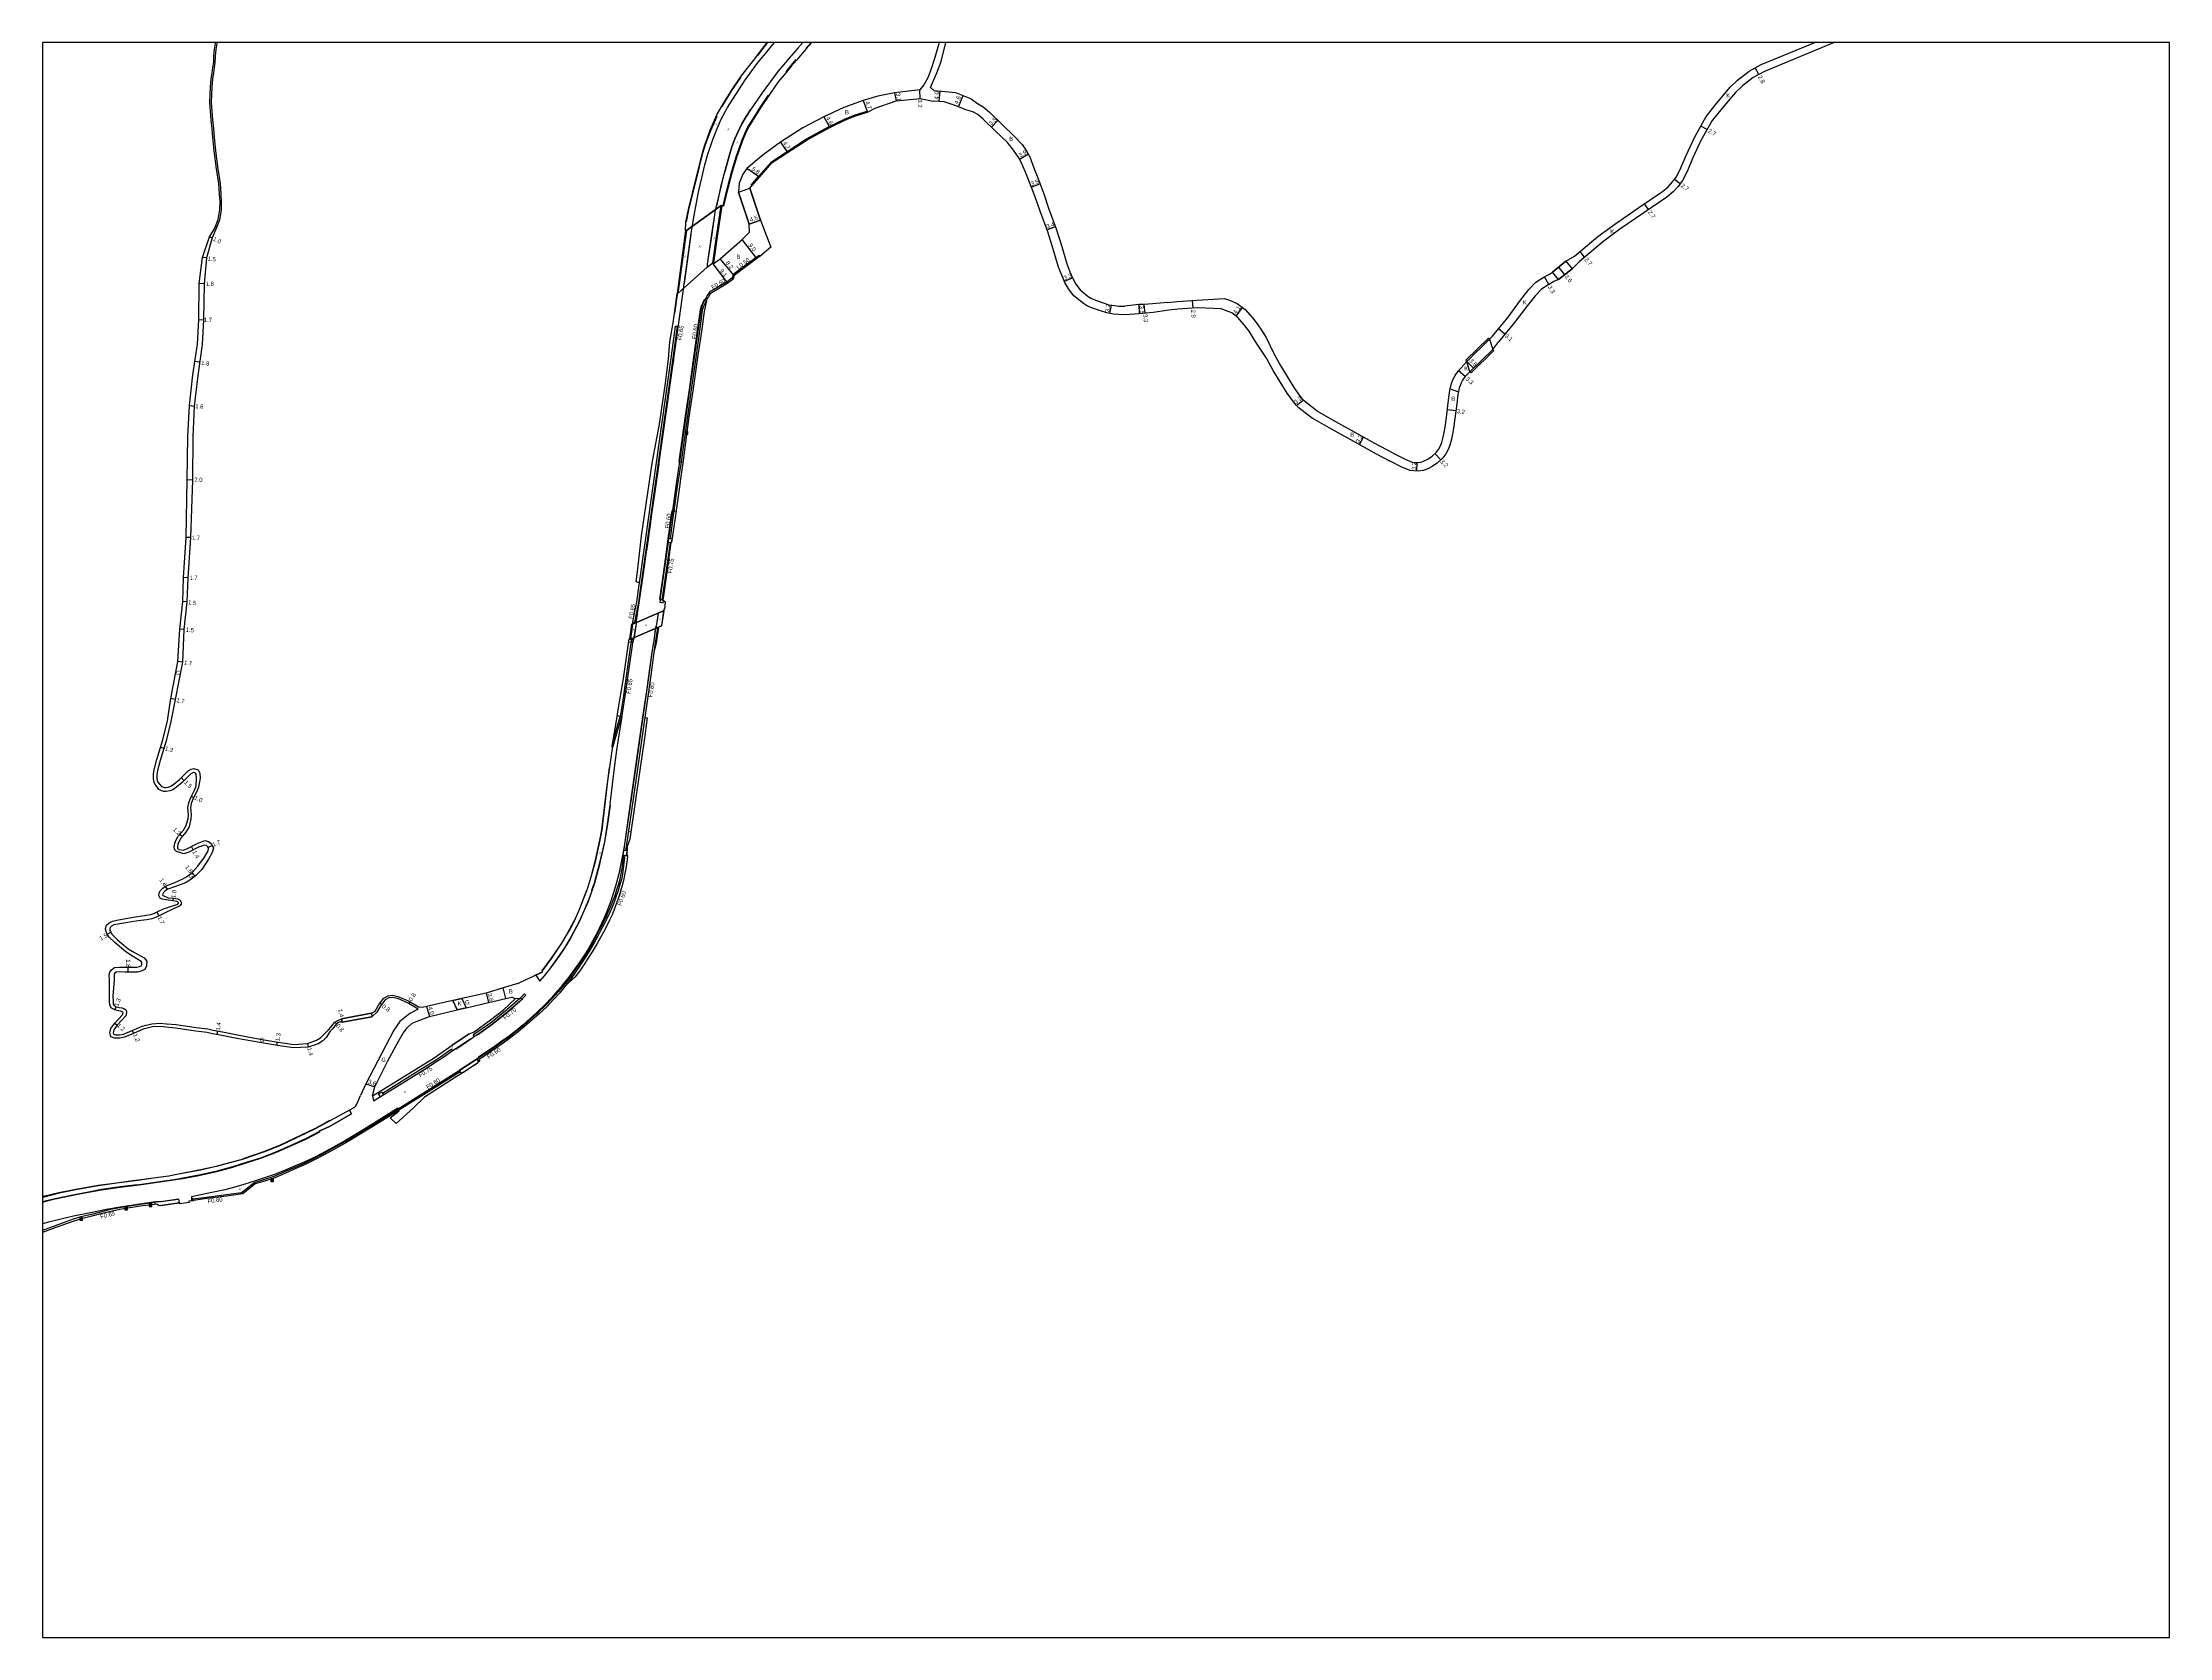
# Model space of a CAD drawing. Header units: metres. Extents: x 0 to 4000, y -99000 to -96000.
# Drawn here: x 1600 to 2400, y -96600 to -96000 of the extents above; entities that cross this region are included whole.
import ezdxf

# ---------------------------------------------------------------- set-up
doc = ezdxf.new("R2010")
doc.units = ezdxf.units.M
doc.header["$LTSCALE"] = 2.5
for name, color, linetype in [('その他', 7, 'Continuous'), ('側溝・桝', 7, 'Continuous'), ('図郭', 7, 'Continuous'), ('幅員', 7, 'Continuous'), ('歩道・分離帯・安全施設', 7, 'Continuous'), ('舗装', 7, 'Continuous'), ('道路', 7, 'Continuous')]:
    doc.layers.add(name, color=color, linetype=linetype)
doc.styles.get("Standard").update_dxf_attribs({"font": ''})
doc.styles.add('YOKO_DECO', font='')
doc.styles.get('Standard').set_extended_font_data('@MS PGothic')
doc.styles.get('YOKO_DECO').set_extended_font_data('MS PGothic')

# ---------------------------------------------------------------- blocks, each defined once
blk = doc.blocks.new('910910')
blk.add_lwpolyline([(1, -1), (1, 1), (-1, 1), (-1, -1)], close=True)
for points in [[(-0.8, 0.8), (0.8, -0.8)], [(-0.8, -0.8), (0.8, 0.8)]]:
    blk.add_lwpolyline(points)

msp = doc.modelspace()

# ---------------------------------------------------------------- linework, layer by layer
at = {"layer": '側溝・桝'}
for points in [[(1870.09, -96080.33), (1869.5, -96080.17), (1868.36, -96080.81), (1859.66, -96087.33), (1859.38, -96088.56)], [(1850.82, -96093.97), (1850.01, -96095.21), (1849.45, -96096.11), (1848.95, -96097.08), (1848.41, -96098.27), (1847.97, -96099.36), (1847.58, -96100.64), (1846.5, -96108.53), (1845.1, -96118.35), (1843.37, -96130.58), (1841.96, -96140.5), (1839.57, -96157.64), (1838.17, -96166.93), (1836.9, -96176.22), (1836.54, -96178.59), (1835.44, -96186.6)], [(1859.75, -96089.04), (1859.38, -96088.56), (1857.47, -96090.03), (1850.82, -96093.97)], [(1849.69, -96097.05), (1849.47, -96097.37), (1848.96, -96098.51), (1848.53, -96099.56), (1848.16, -96100.76), (1847.09, -96108.61), (1845.69, -96118.44), (1843.96, -96130.66), (1842.55, -96140.59), (1840.16, -96157.72), (1838.76, -96167.01), (1837.49, -96176.31), (1837.13, -96178.68), (1836.03, -96186.68)], [(1824.48, -96203.23), (1828.36, -96175.81), (1836.54, -96117.8), (1838.08, -96106.67), (1838.72, -96106.76), (1837.19, -96117.91), (1829.01, -96175.9), (1824.9, -96204.96), (1824.11, -96210.63), (1823.38, -96214.13), (1822.61, -96218.16), (1821.98, -96218.08)], [(1832.29, -96209.7), (1835.45, -96187.93)], [(1833.06, -96209.82), (1836.19, -96188.03)], [(1818.72, -96303.91), (1818.95, -96302.46), (1821.81, -96282.76), (1824.68, -96262.56), (1825.93, -96253.81), (1828.06, -96238.91), (1829.28, -96229.42), (1829.89, -96225.68), (1830.71, -96220.27), (1831.3, -96220.36), (1830.48, -96225.77), (1829.87, -96229.51)], [(1814.33, -96265.52), (1817.04, -96256.44), (1818, -96253.11), (1819.04, -96246.63), (1821.86, -96226.78), (1822.01, -96225.61), (1822.11, -96224.65), (1821.45, -96224.59), (1821.35, -96225.53), (1821.21, -96226.69), (1818.38, -96246.53), (1817.35, -96252.97), (1816.41, -96256.26), (1814.49, -96263)], [(1826.52, -96253.88), (1825.27, -96262.64), (1822.4, -96282.84), (1819.54, -96302.56), (1819.31, -96304.01)], [(1818.46, -96305.61), (1817.97, -96309.66), (1817.49, -96312.74), (1817.13, -96314.69), (1816.59, -96316.63), (1815.93, -96318.76), (1815.21, -96320.95), (1814.41, -96323.17), (1813.67, -96325), (1812.8, -96327.02), (1811.72, -96329.37), (1810.56, -96331.69), (1809.52, -96333.64), (1808.37, -96335.9), (1807.12, -96338.15), (1805.38, -96341.17), (1803.79, -96343.74), (1802.25, -96346.03), (1800.71, -96348.26), (1799.2, -96350.53), (1797.94, -96352.32), (1796.41, -96354.11), (1794.08, -96357.04), (1791.66, -96359.68), (1789.17, -96362.3), (1786.39, -96364.95), (1783.62, -96367.33), (1780.88, -96369.73), (1778.54, -96371.69), (1775.23, -96374.25), (1772.89, -96375.92), (1770.55, -96377.63), (1763.31, -96382.49), (1764.05, -96383.56)], [(1819.05, -96305.7), (1818.56, -96309.74), (1818.08, -96312.84), (1817.71, -96314.82), (1817.16, -96316.8), (1816.5, -96318.94), (1815.77, -96321.15), (1814.97, -96323.38), (1814.22, -96325.23), (1813.34, -96327.26), (1812.25, -96329.63), (1811.09, -96331.96), (1810.05, -96333.91), (1808.89, -96336.18), (1807.64, -96338.44), (1805.89, -96341.48), (1804.28, -96344.06), (1802.74, -96346.36), (1801.2, -96348.6), (1799.68, -96350.88), (1799.34, -96351.37), (1799.37, -96351.38), (1798.44, -96352.7), (1796.87, -96354.55)], [(1727.83, -96395.24), (1732.91, -96392.09), (1742.72, -96385.94), (1748.19, -96382.53), (1750.59, -96380.92), (1753.68, -96378.7), (1754.1, -96379.29)], [(1656.69, -96435), (1661.68, -96434.3), (1669.1, -96433.38), (1674.85, -96432.64), (1678.82, -96429.52), (1679.68, -96428.85), (1683.28, -96427.75), (1687.12, -96426.47), (1691.11, -96424.73), (1695.04, -96423.09), (1698.54, -96421.51), (1702.01, -96419.77), (1705.41, -96418.02), (1709.25, -96415.93), (1714.03, -96413.24), (1719.1, -96410.21), (1723.98, -96407.27), (1730.42, -96403.23), (1733.75, -96401.13), (1742.94, -96395.33), (1756.75, -96386.7), (1757.04, -96387.18), (1743.25, -96395.84), (1734.07, -96401.63)], [(1642.41, -96437.04), (1642.32, -96436.38), (1636.68, -96437.15), (1628.91, -96438.37), (1625.08, -96439.18), (1621.77, -96439.95), (1618.37, -96440.84), (1614.42, -96441.82), (1611.53, -96442.69), (1604.71, -96445.17), (1600, -96446.9)]]:
    msp.add_lwpolyline(points, dxfattribs=at)
for points in [[(1836.78, -96186.79), (1835.44, -96186.6), (1835.26, -96187.9), (1836.58, -96188.09)], [(1832.29, -96209.7), (1832.16, -96210.57), (1833.38, -96210.76), (1833.51, -96209.89)], [(1819.9, -96304.1), (1818.57, -96303.89), (1818.31, -96305.58), (1819.64, -96305.79)], [(1769.41, -96369.01), (1775.22, -96364.31), (1779.86, -96360.27), (1781.74, -96358.34), (1781.25, -96357.86), (1779.38, -96359.77), (1774.78, -96363.78), (1768.98, -96368.47), (1763.77, -96372.21), (1761.92, -96373.29), (1762.27, -96373.88), (1764.14, -96372.78)], [(1728.22, -96395.86), (1727.08, -96396.56), (1726.42, -96395.5), (1727.57, -96394.82)], [(1656.78, -96435.63), (1656.68, -96434.94), (1655.97, -96435.04), (1656.07, -96435.73)]]:
    msp.add_lwpolyline(points, close=True, dxfattribs=at)
at = {"layer": '図郭'}
msp.add_lwpolyline([(1600, -96600), (2400, -96600), (2400, -96000), (1600, -96000)], close=True, dxfattribs=at)
at = {"layer": '幅員'}
for points in [[(2245.54, -96012.01), (2244.19, -96009.56)], [(1908.71, -96021.8), (1910.28, -96026.23)], [(1920.49, -96018.92), (1921.04, -96021.97)], [(1930.04, -96021.01), (1930.03, -96017.81)], [(1937.28, -96022.2), (1937.61, -96018.21)], [(1944.52, -96024.21), (1946.23, -96019.94)], [(1893.93, -96027.92), (1896.11, -96031.97)], [(1956.91, -96031.81), (1959.36, -96029.31)], [(2226.1, -96032.75), (2223.75, -96031.43)], [(1877.54, -96037.53), (1880.26, -96041.35)], [(1869.65, -96050.71), (1864.88, -96047.4)], [(1967.41, -96043.86), (1970.79, -96041.91)], [(1971.9, -96054.41), (1975.16, -96053.14)], [(2215.99, -96053.11), (2213.82, -96051.5)], [(2204.04, -96062.87), (2202.53, -96060.63)], [(1865.79, -96068.3), (1870.07, -96066.85)], [(1977.78, -96070.4), (1980.97, -96069.21)], [(1663.76, -96073.48), (1662.86, -96073.04)], [(1868.63, -96081.23), (1863.16, -96074.08)], [(2180.02, -96080.71), (2178.29, -96078.64)], [(1661.62, -96081.03), (1660.13, -96080.81)], [(1857.81, -96090.53), (1852.27, -96083.31)], [(1860.11, -96087.62), (1854.82, -96081.35)], [(2170.22, -96084.53), (2172.49, -96087.33)], [(1660.76, -96090.74), (1658.95, -96090.69)], [(1984.36, -96089.83), (1987.39, -96088.54)], [(2166.62, -96091.01), (2164.95, -96088.17)], [(2001.5, -96101.93), (2002.02, -96098.77)], [(2012.29, -96098.58), (2012.52, -96102.08)], [(2014.73, -96101.86), (2014.4, -96098.57)], [(2032.73, -96099.95), (2032.53, -96097.06)], [(2048.96, -96102.95), (2051.36, -96099.62)], [(1658.78, -96104.22), (1660.48, -96104.28)], [(2149.97, -96109.72), (2147.59, -96107.74)], [(1659.08, -96120.22), (1657.3, -96119.97)], [(2135.72, -96119.96), (2138.23, -96122.54)], [(2135.09, -96125.69), (2132.62, -96123.5)], [(2071.66, -96136.55), (2074.1, -96134.48)], [(1655.28, -96136.59), (1657.07, -96136.74)], [(2131.56, -96138.55), (2128.39, -96138.14)], [(2116.97, -96161.18), (2117.08, -96157.98)], [(2125.9, -96156.94), (2123.72, -96154.6)], [(1656.39, -96164.6), (1654.39, -96164.55)], [(1655.67, -96186.2), (1653.97, -96186.16)], [(1654.67, -96201.32), (1652.97, -96201.29)], [(1654.3, -96210.44), (1652.81, -96210.24)], [(1653.18, -96220.87), (1651.69, -96220.72)], [(1652.61, -96233.09), (1650.92, -96232.85)], [(1649.89, -96247.19), (1648.24, -96246.78)], [(1644.39, -96265.11), (1645.64, -96265.48)], [(1653.19, -96277.63), (1652.15, -96276.55)], [(1655.96, -96283.62), (1656.88, -96284.03)], [(1651.69, -96297.85), (1652.6, -96298.63)], [(1656.71, -96303.65), (1656.05, -96302.42)], [(1662.29, -96302.74), (1663.87, -96302.1)], [(1646.15, -96317.48), (1646.94, -96318.64)], [(1656.2, -96312.2), (1657.35, -96313.58)], [(1642.94, -96327.07), (1643.68, -96328.6)], [(1649.17, -96322.89), (1649.32, -96321.9)], [(1624.36, -96335.48), (1625.66, -96334.72)], [(1632.07, -96347.88), (1632.08, -96349.68)], [(1766.86, -96357.57), (1767.72, -96361.07)], [(1627.15, -96363.92), (1627.64, -96362.7)], [(1712.46, -96367.26), (1712.71, -96368.58)], [(1727.51, -96361.92), (1726.88, -96361.44)], [(1737.87, -96361.58), (1738.27, -96360.89)], [(1744.37, -96362.64), (1745.57, -96366.46)], [(1627.19, -96368.86), (1628.11, -96369.63)], [(1633.74, -96371.68), (1634.21, -96372.78)], [(1665.7, -96373.22), (1665.92, -96371.84)], [(1688.12, -96377.26), (1688.32, -96375.98)], [(1709.99, -96368.58), (1710.52, -96369.19)], [(1699.6, -96376.6), (1699.92, -96377.97)], [(1721.62, -96391.76), (1725.04, -96392.89)]]:
    msp.add_lwpolyline(points, dxfattribs=at)
at = {"layer": '幅員', "flags": 128}
msp.add_lwpolyline([(2095.31, -96151.25), (2096.86, -96148.46)], dxfattribs=at)
at = {"layer": '歩道・分離帯・安全施設'}
for points in [[(1820.43, -96225.47), (1822.09, -96225.72), (1822.65, -96223.69), (1823.36, -96218.62), (1823.34, -96218.11), (1824.4, -96210.73), (1825.59, -96203.13), (1835.33, -96134.16), (1840.22, -96099.19), (1841.36, -96090.94), (1844.14, -96071), (1845.1, -96065.03), (1845.94, -96060.35), (1846.85, -96055.67), (1847.94, -96050.92), (1849.15, -96046.04), (1850.3, -96042.03), (1852.15, -96036.47), (1853.75, -96032.38), (1855.28, -96028.79), (1857.64, -96024.41), (1864.16, -96014.3), (1868.79, -96007.94), (1872.53, -96003.32), (1875.32, -96000)], [(1820.43, -96225.47), (1822.09, -96225.72), (1822.65, -96223.69), (1823.36, -96218.62), (1823.34, -96218.11), (1824.4, -96210.73), (1825.59, -96203.13), (1835.33, -96134.16), (1840.22, -96099.19), (1841.36, -96090.94), (1844.14, -96071), (1845.1, -96065.03), (1845.94, -96060.35), (1846.85, -96055.67), (1847.94, -96050.92), (1849.15, -96046.04), (1850.3, -96042.03), (1852.15, -96036.47), (1853.75, -96032.38), (1855.28, -96028.79), (1857.64, -96024.41), (1864.16, -96014.3), (1868.79, -96007.94), (1872.53, -96003.32), (1875.32, -96000)], [(1885.97, -96000), (1884.12, -96002.07), (1880.84, -96005.87), (1878.64, -96008.35), (1876.58, -96010.96), (1870.69, -96018.89), (1866.34, -96025.27), (1864.68, -96027.85), (1863.04, -96030.6), (1861.6, -96033.42), (1860.36, -96036.23), (1859.3, -96039.25), (1858.37, -96042.25), (1856.72, -96048.09), (1855.94, -96051.01), (1855.26, -96053.8), (1854.55, -96056.87), (1853.57, -96061.1), (1852.93, -96063.52), (1852.76, -96064.81), (1851.7, -96072.1), (1849.98, -96083.4), (1849.94, -96084.47), (1852.07, -96082.83)], [(1885.97, -96000), (1884.12, -96002.07), (1880.84, -96005.87), (1878.64, -96008.35), (1876.58, -96010.96), (1870.69, -96018.89), (1866.34, -96025.27), (1864.68, -96027.85), (1863.04, -96030.6), (1861.6, -96033.42), (1860.36, -96036.23), (1859.3, -96039.25), (1858.37, -96042.25), (1856.72, -96048.09), (1855.94, -96051.01), (1855.26, -96053.8), (1854.55, -96056.87), (1853.57, -96061.1), (1852.93, -96063.52), (1852.76, -96064.81), (1851.7, -96072.1), (1849.98, -96083.4), (1849.94, -96084.47), (1852.07, -96082.83)], [(1868.79, -96007.94), (1872.53, -96003.32), (1875.32, -96000)], [(1869, -96004.87), (1872.62, -96000.07), (1872.68, -96000)], [(1885.97, -96000), (1884.12, -96002.07)], [(1887.09, -96002.19), (1889.05, -96000)], [(1880.84, -96005.87), (1878.64, -96008.35), (1876.58, -96010.96)], [(1883.38, -96006.41), (1881.42, -96008.69), (1879.53, -96011.04)], [(1855.67, -96024.03), (1859.26, -96018.07), (1862.64, -96013.15)], [(1857.64, -96024.41), (1864.16, -96014.3)], [(1872.89, -96019.8), (1870.05, -96024.01), (1866.88, -96029.06), (1865.31, -96031.65), (1864.04, -96034.38), (1862.93, -96037.15), (1861.85, -96039.97), (1860.88, -96042.81), (1859.98, -96045.68), (1859.13, -96048.55), (1858.34, -96051.46), (1857.61, -96054.31), (1856.91, -96057.23), (1855.94, -96061.3), (1855.46, -96061.38)], [(1870.69, -96018.89), (1866.34, -96025.27)], [(1842.18, -96067.4), (1843.07, -96062.88), (1846.25, -96050.39), (1847.61, -96044.5), (1848.37, -96041.66), (1849.21, -96038.75), (1850.26, -96035.93), (1851.31, -96033.13), (1853.73, -96027.67)], [(1845.1, -96065.03), (1845.94, -96060.35), (1846.85, -96055.67), (1847.94, -96050.92), (1849.15, -96046.04), (1850.3, -96042.03), (1852.15, -96036.47), (1853.75, -96032.38), (1855.28, -96028.79)], [(1852.94, -96063.52), (1853.58, -96061.1), (1854.57, -96056.88), (1855.28, -96053.8), (1855.96, -96051.02), (1856.73, -96048.09), (1858.39, -96042.26), (1859.31, -96039.25), (1860.38, -96036.24), (1861.61, -96033.43), (1863.06, -96030.61), (1864.69, -96027.86), (1866.34, -96025.31)], [(1880.04, -96041.02), (1887.37, -96036.2), (1895.92, -96031.62), (1901.63, -96028.83), (1905.61, -96027.23), (1910.16, -96025.84)], [(1866.53, -96053.6), (1869.35, -96050.44), (1874.2, -96044.85), (1880.04, -96041.02)], [(1855.31, -96061.51), (1853.72, -96072.18), (1852.17, -96082.64)], [(1838.86, -96094.49), (1842.03, -96070.96)], [(1850.08, -96083.42), (1851.8, -96072.11), (1852.86, -96064.82)], [(1843.89, -96072.21), (1841.36, -96090.7)], [(1837.87, -96101.94), (1838.89, -96094.73)], [(1838.5, -96111.46), (1840.22, -96099.19), (1841.36, -96090.94)], [(1849.69, -96097.05), (1849.07, -96096.9), (1848.82, -96096.85), (1848.22, -96098.19), (1847.77, -96099.29), (1847.37, -96100.59), (1846.28, -96108.5), (1844.89, -96118.32), (1843.16, -96130.55), (1841.75, -96140.48), (1839.36, -96157.61), (1840.84, -96157.81)], [(1849.07, -96096.9), (1848.82, -96096.85), (1848.22, -96098.19), (1847.77, -96099.29), (1847.37, -96100.59), (1846.28, -96108.5), (1844.89, -96118.32), (1843.16, -96130.55), (1841.75, -96140.48), (1839.36, -96157.61), (1840.84, -96157.81)], [(1848.82, -96096.85), (1848.22, -96098.19), (1847.77, -96099.29), (1847.37, -96100.59), (1846.28, -96108.5)], [(1836.73, -96124.13), (1837.4, -96119.35)], [(1844.89, -96118.32), (1843.16, -96130.55), (1841.75, -96140.48)], [(1834.67, -96138.84), (1835.33, -96134.16)], [(1841.3, -96143.67), (1839.36, -96157.61)], [(1829.55, -96175.09), (1831.88, -96158.59)], [(1827.27, -96191.23), (1828.78, -96180.57)], [(1838.34, -96176.4), (1836.69, -96176.19), (1836.33, -96178.56), (1834.8, -96189.73), (1833.51, -96199.03), (1832.08, -96209.44), (1833.37, -96209.62)], [(1838.34, -96176.4), (1836.69, -96176.19), (1836.33, -96178.56), (1834.8, -96189.73), (1833.51, -96199.03), (1832.08, -96209.44), (1833.37, -96209.62)], [(1836.69, -96176.19), (1836.33, -96178.56), (1835.76, -96182.74)], [(1835.49, -96184.66), (1834.8, -96189.73)], [(1825.59, -96203.13), (1826.17, -96199.01)], [(1824.4, -96210.73), (1824.94, -96207.26)], [(1833.59, -96213.79), (1831.54, -96214.67), (1830.79, -96219.54), (1830.55, -96219.88), (1829.88, -96224.79), (1829.18, -96229.4), (1827.64, -96240.12), (1827.25, -96243.19), (1826.67, -96247.13), (1825.69, -96253.77), (1824.44, -96262.53), (1821.57, -96282.72), (1818.71, -96302.43), (1818.19, -96305.77), (1817.44, -96309.64), (1816.74, -96312.72), (1816.27, -96314.67), (1815.76, -96316.52), (1815.18, -96318.56), (1814.54, -96320.65), (1813.76, -96323.03), (1813.03, -96324.91), (1812.21, -96326.94), (1811.21, -96329.22), (1810.19, -96331.45), (1809.21, -96333.55), (1808.1, -96335.76), (1806.91, -96338.04), (1805.17, -96341.05), (1803.58, -96343.61), (1802.05, -96345.89), (1800.52, -96348.12), (1798.88, -96350.35), (1797.58, -96352.08), (1796.12, -96353.86), (1794.78, -96355.46), (1793.69, -96356.79), (1791.38, -96359.38), (1788.9, -96361.99), (1786.17, -96364.65), (1783.46, -96367.15), (1780.73, -96369.54), (1778.39, -96371.5), (1775.08, -96374.05), (1772.75, -96375.73), (1770.41, -96377.43), (1763.99, -96381.74), (1763.87, -96382.01), (1756.75, -96386.7), (1757.46, -96387.86)], [(1833.59, -96213.79), (1831.54, -96214.67), (1830.79, -96219.54), (1830.55, -96219.88), (1829.88, -96224.79), (1829.18, -96229.4), (1827.64, -96240.12), (1827.25, -96243.19), (1826.67, -96247.13), (1825.69, -96253.77), (1824.44, -96262.53), (1821.57, -96282.72), (1818.71, -96302.43), (1818.19, -96305.77), (1817.44, -96309.64), (1816.74, -96312.72), (1816.27, -96314.67), (1815.76, -96316.52), (1815.18, -96318.56), (1814.54, -96320.65), (1813.76, -96323.03), (1813.03, -96324.91), (1812.21, -96326.94), (1811.21, -96329.22), (1810.19, -96331.45), (1809.21, -96333.55), (1808.1, -96335.76), (1806.91, -96338.04), (1805.17, -96341.05), (1803.58, -96343.61), (1802.05, -96345.89), (1800.52, -96348.12), (1798.88, -96350.35), (1797.58, -96352.08), (1796.12, -96353.86), (1794.78, -96355.46), (1793.69, -96356.79), (1791.38, -96359.38), (1788.9, -96361.99), (1786.17, -96364.65), (1783.46, -96367.15), (1780.73, -96369.54), (1778.39, -96371.5), (1775.08, -96374.05), (1772.75, -96375.73), (1770.41, -96377.43), (1763.99, -96381.74), (1763.87, -96382.01), (1756.75, -96386.7), (1757.46, -96387.86)], [(1823.34, -96218.11), (1823.76, -96215.2)], [(1830.91, -96219.56), (1831.65, -96214.77)], [(1833.68, -96213.6), (1832.86, -96219.32)], [(1820.98, -96224.63), (1821.76, -96218.66)], [(1823.14, -96219.13), (1822.44, -96223.76)], [(1830.55, -96219.88), (1829.88, -96224.79)], [(1822.09, -96225.72), (1822.54, -96224.08)], [(1826.67, -96247.13), (1825.69, -96253.77), (1824.44, -96262.53), (1821.57, -96282.72), (1818.71, -96302.43)], [(1827.64, -96240.12), (1827.25, -96243.19)], [(1785.6, -96350.8), (1787, -96353.1), (1788.81, -96351.15), (1790.86, -96348.55), (1794.46, -96343.49), (1796.42, -96340.52), (1798.48, -96337.22), (1802.11, -96330.32), (1805.32, -96322.96), (1807.79, -96316.13), (1809.64, -96309.15), (1811.52, -96300.77), (1812.69, -96293.2), (1813.62, -96286.88), (1813.52, -96286.34), (1815.28, -96271.89), (1816.06, -96266.25), (1817.48, -96256.61), (1818.04, -96253.61), (1816.12, -96253.34)], [(1785.6, -96350.8), (1787, -96353.1), (1788.81, -96351.15), (1790.86, -96348.55), (1794.46, -96343.49), (1796.42, -96340.52), (1798.48, -96337.22), (1802.11, -96330.32), (1805.32, -96322.96), (1807.79, -96316.13), (1809.64, -96309.15), (1811.52, -96300.77), (1812.69, -96293.2), (1813.62, -96286.88), (1813.52, -96286.34), (1815.28, -96271.89), (1816.06, -96266.25), (1817.48, -96256.61), (1818.04, -96253.61), (1816.12, -96253.34)], [(1813.52, -96286.34), (1815.28, -96271.89), (1816.06, -96266.25), (1817.48, -96256.61), (1818.04, -96253.61)], [(1804.98, -96318.34), (1806.4, -96313.86), (1808.12, -96307.56), (1809.75, -96300.11), (1810.46, -96296.14), (1812.55, -96278.86)], [(1812.53, -96278.7), (1813.29, -96272.69)], [(1806.66, -96318.82), (1807.55, -96316.13), (1809.52, -96309.11), (1811.46, -96300.75), (1812.58, -96293.21), (1813.5, -96286.84)], [(1819.82, -96303.82), (1819.6, -96305.13), (1820.05, -96306)], [(1817.09, -96311.16), (1816.74, -96312.72), (1816.27, -96314.67), (1815.76, -96316.52), (1815.18, -96318.56), (1814.54, -96320.65), (1813.76, -96323.03), (1813.03, -96324.91), (1812.21, -96326.94), (1811.21, -96329.22), (1810.19, -96331.45), (1809.21, -96333.55), (1808.1, -96335.76), (1806.91, -96338.04), (1805.17, -96341.05), (1803.58, -96343.61), (1802.05, -96345.89), (1800.52, -96348.12), (1798.88, -96350.35)], [(1788, -96349.27), (1791.55, -96344.49), (1795.32, -96338.78), (1796.97, -96336.11), (1798.21, -96333.99), (1799.36, -96331.87), (1800.59, -96329.25), (1802.1, -96325.82), (1804.74, -96318.99)], [(1806.28, -96320.19), (1805.21, -96322.9), (1802.05, -96330.29), (1798.42, -96337.2), (1796.39, -96340.49), (1794.41, -96343.45), (1791.86, -96347.11)], [(1784.84, -96351.06), (1787.97, -96349.54)], [(1787, -96353.1), (1788.81, -96351.15), (1790.86, -96348.55)], [(1724.08, -96396.26), (1724.54, -96398.14), (1733.3, -96392.71), (1743.11, -96386.56), (1748.59, -96383.13), (1751, -96381.51), (1754.1, -96379.29), (1755.3, -96378.49), (1755.39, -96378.63), (1761.42, -96374.61), (1762.64, -96373.72), (1763.97, -96373.07), (1769.47, -96369.08), (1775.44, -96364.31), (1780.68, -96359.63), (1777.75, -96359.72)], [(1724.08, -96396.26), (1724.54, -96398.14), (1733.3, -96392.71), (1743.11, -96386.56), (1748.59, -96383.13), (1751, -96381.51), (1754.1, -96379.29), (1755.3, -96378.49), (1755.39, -96378.63), (1761.42, -96374.61), (1762.64, -96373.72), (1763.97, -96373.07), (1769.47, -96369.08), (1775.44, -96364.31), (1780.68, -96359.63), (1777.75, -96359.72)], [(1762.64, -96373.72), (1763.97, -96373.07), (1769.47, -96369.08), (1775.44, -96364.31), (1780.68, -96359.63)], [(1794.78, -96355.46), (1793.69, -96356.79), (1791.38, -96359.38), (1788.9, -96361.99), (1786.17, -96364.65), (1783.46, -96367.15), (1780.73, -96369.54), (1778.39, -96371.5), (1775.08, -96374.05), (1772.75, -96375.73), (1770.41, -96377.43), (1763.99, -96381.74)], [(1754.12, -96377), (1760.43, -96372.78)], [(1755.51, -96378.42), (1761.15, -96374.68)], [(1728.32, -96395.79), (1733.3, -96392.71), (1743.11, -96386.56), (1748.59, -96383.13), (1751, -96381.51), (1754.1, -96379.29)], [(1756.54, -96386.9), (1763.9, -96382.06)], [(1763.39, -96384.14), (1758.28, -96387.42)], [(1724.54, -96398.14), (1727.01, -96396.6)], [(1715.43, -96401.62), (1716.18, -96403.01), (1707.88, -96407.83), (1704.1, -96409.58), (1704.24, -96409.79), (1698.98, -96412.52), (1693.19, -96415.17), (1688.03, -96417.44), (1682.05, -96419.67), (1677.02, -96421.35), (1671.6, -96423.03), (1665.58, -96424.68), (1658.82, -96426.15), (1652.76, -96427.34), (1645.91, -96428.38), (1636.32, -96429.71), (1629.21, -96430.54), (1622.2, -96431.62), (1617.26, -96432.5), (1612.04, -96433.54), (1604.14, -96435.15), (1600, -96436.24)], [(1600, -96436.24), (1604.14, -96435.15), (1612.04, -96433.54), (1617.26, -96432.5), (1622.2, -96431.62), (1629.21, -96430.54), (1636.32, -96429.71), (1645.91, -96428.38), (1652.76, -96427.34), (1658.82, -96426.15), (1665.58, -96424.68), (1671.6, -96423.03), (1677.02, -96421.35), (1682.05, -96419.67), (1688.03, -96417.44), (1693.19, -96415.17), (1698.98, -96412.52), (1704.24, -96409.79), (1704.1, -96409.58), (1707.88, -96407.83), (1716.18, -96403.01), (1715.43, -96401.62)], [(1734.07, -96401.63), (1733.62, -96400.92), (1730.29, -96403.02), (1723.85, -96407.07), (1718.98, -96410), (1713.91, -96413.03), (1709.14, -96415.72), (1705.34, -96417.79), (1701.89, -96419.55), (1698.4, -96421.17), (1694.99, -96422.61), (1691.01, -96424.27), (1686.81, -96425.9), (1683.1, -96427.17), (1679.75, -96428.37), (1674.03, -96430.09), (1668.57, -96431.57), (1661.32, -96433.09), (1656.03, -96434.18), (1655.97, -96435.04), (1656.07, -96435.73)], [(1734.07, -96401.63), (1733.62, -96400.92), (1730.29, -96403.02), (1723.85, -96407.07), (1718.98, -96410), (1713.91, -96413.03), (1709.14, -96415.72), (1705.34, -96417.79), (1701.89, -96419.55), (1698.4, -96421.17), (1694.99, -96422.61), (1691.01, -96424.27), (1686.81, -96425.9), (1683.1, -96427.17), (1679.75, -96428.37), (1674.03, -96430.09), (1668.57, -96431.57), (1661.32, -96433.09), (1656.03, -96434.18), (1655.97, -96435.04)], [(1733.13, -96401.23), (1730.29, -96403.02), (1723.85, -96407.07), (1718.98, -96410), (1713.91, -96413.03), (1709.14, -96415.72), (1705.34, -96417.79), (1701.89, -96419.55), (1698.4, -96421.17), (1694.99, -96422.61), (1691.01, -96424.27), (1686.81, -96425.9), (1685.32, -96426.41)], [(1707.99, -96405.55), (1705.33, -96406.99), (1702.82, -96408.45)], [(1704.1, -96409.58), (1707.88, -96407.83), (1716.18, -96403.01)], [(1704.12, -96409.67), (1698.91, -96412.41), (1693.19, -96415.08), (1687.96, -96417.32), (1681.94, -96419.65), (1676.96, -96421.24), (1671.5, -96422.9), (1665.56, -96424.57), (1658.79, -96426.08), (1652.71, -96427.24), (1651.06, -96427.53)], [(1675.59, -96419.82), (1683.55, -96417.05), (1689.56, -96414.72), (1702.69, -96408.44)], [(1675.55, -96420.05), (1665.29, -96422.86), (1659.41, -96424.17), (1650.53, -96425.84)], [(1634.78, -96428.08), (1620.96, -96430.06), (1612.53, -96431.6), (1606.23, -96432.92), (1600.43, -96434.31), (1600, -96434.43)], [(1635.68, -96429.74), (1629.18, -96430.47), (1622.15, -96431.54), (1617.25, -96432.48), (1612.02, -96433.51), (1604.13, -96435.11), (1600, -96436.17)], [(1635.03, -96427.97), (1644.44, -96426.68)], [(1636.79, -96429.58), (1645.11, -96428.42)], [(1644.63, -96426.73), (1647.55, -96426.3)], [(1679.75, -96428.37), (1674.03, -96430.09), (1668.57, -96431.57)], [(1651.48, -96436.52), (1651.22, -96435.17), (1644.4, -96436.08), (1642.43, -96436.13), (1636.56, -96436.98), (1629.16, -96438.18), (1624.07, -96439.06), (1618.05, -96440.22), (1611.61, -96441.56), (1602.3, -96443.76), (1600, -96444.41)], [(1651.48, -96436.52), (1651.22, -96435.17), (1644.4, -96436.08), (1642.43, -96436.13), (1636.56, -96436.98), (1629.16, -96438.18), (1624.07, -96439.06), (1618.05, -96440.22), (1611.61, -96441.56), (1602.3, -96443.76), (1600, -96444.41)], [(1651.13, -96435.28), (1644.45, -96436.17)], [(1651.45, -96436.63), (1644.48, -96437.61)], [(1663.69, -96432.59), (1661.32, -96433.09), (1656.03, -96434.18)]]:
    msp.add_lwpolyline(points, dxfattribs=at)
msp.add_point((1771.62, -96367.26, 156.72), dxfattribs=at)
at = {"layer": '舗装'}
for points in [[(1842.25, -96070.73), (1855.27, -96061.32)], [(1839, -96094.46), (1849.94, -96084.47), (1852.07, -96082.83)], [(2129.42, -96130.31), (2132.57, -96131.37)], [(1833.59, -96213.79), (1821.88, -96218.8)], [(1821.13, -96224.39), (1832.79, -96219.37)], [(1757.75, -96359.63), (1759.38, -96363.1)], [(1774.28, -96359.65), (1773.24, -96355.63)], [(1754.35, -96360.39), (1756.01, -96363.92)]]:
    msp.add_lwpolyline(points, dxfattribs=at)
at = {"layer": '道路'}
for points in [[(1664.69, -96070.03), (1666.02, -96066.63), (1666.7, -96062.86), (1666.75, -96059.91), (1666.58, -96056.94), (1666.27, -96053.08), (1665.45, -96047.54), (1664.52, -96040.78), (1664.1, -96035.68), (1663.8, -96032.45), (1663.41, -96029.16), (1663.16, -96025.84), (1662.95, -96022.62), (1663.06, -96019.56), (1663.22, -96016.65), (1663.43, -96013.73), (1663.79, -96011.35), (1664.07, -96009.36), (1664.37, -96007.42), (1664.49, -96005.04), (1664.7, -96002.58), (1665.04, -96000.31), (1665.1, -96000)], [(1665.6, -96000), (1665.54, -96000.39), (1665.2, -96002.64), (1664.99, -96005.08), (1664.86, -96007.47), (1664.57, -96009.43), (1664.28, -96011.42), (1663.92, -96013.78), (1663.72, -96016.68), (1663.56, -96019.59), (1663.45, -96022.62), (1663.66, -96025.8), (1663.91, -96029.12), (1664.3, -96032.39), (1664.6, -96035.64), (1665.01, -96040.73), (1665.94, -96047.47), (1666.76, -96053.02), (1667.08, -96056.91), (1667.25, -96059.9), (1667.2, -96062.91), (1666.51, -96066.77), (1665.16, -96070.21)], [(1820.6, -96224.32), (1821.13, -96224.39), (1821.88, -96218.8), (1821.98, -96218.08), (1822.74, -96214), (1823.47, -96210.52), (1824.25, -96204.87), (1824.48, -96203.23), (1823.3, -96202.87), (1823.93, -96197.95), (1825.24, -96185.61), (1829.41, -96157.52), (1832.03, -96143.54), (1834.15, -96129.03), (1835.47, -96119.13), (1836, -96112.64), (1837.24, -96105.45), (1837.73, -96101.93), (1838.66, -96094.43), (1839, -96094.46), (1842.25, -96070.73), (1841.79, -96070.7), (1842.02, -96067.55), (1842.94, -96062.75), (1846, -96050.48), (1847.47, -96044.5), (1848.2, -96041.55), (1849.07, -96038.61), (1850.12, -96035.9), (1851.17, -96032.97), (1853.63, -96027.24), (1855.73, -96023.56), (1859.14, -96018.02), (1862.74, -96012.66), (1867.91, -96006.15), (1868.57, -96005.28), (1872.51, -96000)], [(1889.34, -96000), (1887.25, -96002.33), (1883.61, -96006.61), (1881.64, -96008.88), (1879.75, -96011.23), (1876.75, -96014.81), (1873.12, -96019.96), (1870.28, -96024.16), (1867.12, -96029.21), (1865.56, -96031.79), (1864.3, -96034.49), (1863.19, -96037.25), (1862.12, -96040.06), (1861.14, -96042.89), (1860.25, -96045.76), (1859.4, -96048.62), (1858.61, -96051.53), (1857.88, -96054.38), (1857.18, -96057.29), (1856.17, -96061.54), (1855.27, -96061.32), (1853.65, -96072.17), (1852.07, -96082.83)], [(1937.22, -96000), (1935.59, -96005.62), (1934.05, -96010.63), (1932.97, -96013.34), (1931.52, -96015.88), (1930.03, -96017.81)], [(1935.3, -96018.02), (1934.02, -96016.88), (1936.31, -96011.45), (1937.98, -96007.16), (1939.79, -96000)], [(2234.82, -96016.8), (2237.52, -96014.16), (2241.93, -96010.8), (2246.42, -96008.32), (2252.61, -96005.76), (2266.6, -96000)], [(2273.93, -96000), (2253.66, -96008.36), (2247.64, -96010.85), (2243.46, -96013.15), (2239.36, -96016.29), (2236.77, -96018.8)], [(1930.03, -96017.81), (1920.49, -96018.92), (1914.15, -96020.23), (1908.71, -96021.8), (1901.45, -96024.44), (1893.93, -96027.92), (1886.03, -96032.08), (1877.54, -96037.53), (1871.07, -96042.25), (1864.88, -96047.4), (1863.42, -96049.58), (1861.99, -96052.91), (1861.73, -96056.23), (1865.79, -96068.3)], [(1870.07, -96066.85), (1866.01, -96054.79), (1866.83, -96053.87), (1869.65, -96050.71), (1874.46, -96045.16), (1880.26, -96041.35), (1887.58, -96036.55), (1896.11, -96031.97), (1901.79, -96029.19), (1905.74, -96027.61), (1910.28, -96026.23), (1913.18, -96024.72), (1921.04, -96021.97), (1930.04, -96021.01), (1934.97, -96022.01)], [(1941.79, -96023.15), (1939.09, -96022.35), (1934.97, -96022.01)], [(1935.3, -96018.02), (1939.53, -96018.37), (1943.45, -96018.86)], [(1949.96, -96026.05), (1947.26, -96025.31), (1944.28, -96024.11), (1941.79, -96023.15)], [(1943.45, -96018.86), (1945.96, -96019.83), (1949.23, -96021.15), (1951.67, -96022.99)], [(1951.67, -96022.99), (1953.75, -96024.16), (1956.17, -96026.18), (1960.93, -96030.85), (1965.41, -96035.2), (1968.5, -96038.36)], [(2176.22, -96080.37), (2185.05, -96072.97), (2191.72, -96068.07), (2200.79, -96061.81), (2209.35, -96056), (2211.5, -96054.25), (2213.12, -96052.44), (2214.58, -96050.48), (2216.25, -96047.11), (2218.18, -96042.54), (2221.35, -96035.67), (2225.75, -96027.87), (2229.64, -96022.98), (2234.82, -96016.8)], [(2236.77, -96018.8), (2231.75, -96024.67), (2228, -96029.38), (2223.76, -96036.9), (2220.65, -96043.63), (2218.7, -96048.24), (2216.89, -96051.9), (2215.22, -96054.14), (2213.37, -96056.21), (2210.97, -96058.17), (2202.31, -96064.04), (2193.28, -96070.27), (2186.72, -96075.1), (2177.95, -96082.44)], [(1965.26, -96040.52), (1962.91, -96037.64), (1958.48, -96033.35), (1953.82, -96028.78), (1951.76, -96027.05), (1949.96, -96026.05)], [(1968.5, -96038.36), (1970.24, -96040.96), (1971.39, -96042.94), (1972.97, -96047.46)], [(1969.7, -96048.72), (1967.93, -96044.74), (1966.93, -96043.03), (1965.26, -96040.52)], [(1972.97, -96047.46), (1974.31, -96050.95), (1976.61, -96056.87), (1978.38, -96062.26)], [(1870.07, -96066.85), (1866.01, -96054.79)], [(1975.19, -96063.45), (1973.32, -96058.07), (1971.05, -96052.22), (1969.7, -96048.72)], [(1861.73, -96056.23), (1865.79, -96068.3)], [(1982.17, -96084.5), (1980.17, -96077.76), (1978.1, -96071.24), (1975.19, -96063.45)], [(1978.38, -96062.26), (1981.31, -96070.13), (1983.41, -96076.73), (1985.23, -96083.28)], [(1658.78, -96104.22), (1658.95, -96090.69), (1660.13, -96080.81), (1662.86, -96073.04), (1664.69, -96070.03)], [(1665.16, -96070.21), (1663.76, -96073.48), (1661.62, -96081.03), (1660.76, -96090.74), (1660.48, -96104.28)], [(1852.27, -96083.31), (1854.82, -96081.35), (1863.16, -96074.08), (1865.87, -96071.38), (1865.79, -96068.3)], [(1870.07, -96066.85), (1873.96, -96077.01), (1869.83, -96080.55), (1868.63, -96081.23), (1860.11, -96087.62), (1859.8, -96089)], [(1852.07, -96082.83), (1852.27, -96083.31)], [(1991.53, -96098.16), (1987.89, -96095.27), (1985.87, -96092.67), (1984.54, -96090.24), (1983.36, -96087.49), (1982.17, -96084.5)], [(1985.23, -96083.28), (1986.41, -96086.23), (1987.5, -96088.79), (1988.64, -96090.85), (1990.31, -96093.01), (1993.34, -96095.52)], [(2155.93, -96096.86), (2159.08, -96092.96), (2161.69, -96090.21), (2164.46, -96088.45), (2166.78, -96087.09)], [(2166.78, -96087.09), (2167.91, -96086.4), (2173.01, -96082.27), (2176.22, -96080.37)], [(2173.01, -96082.27), (2167.91, -96086.4)], [(2177.95, -96082.44), (2175.28, -96085.08), (2170.19, -96089.2), (2168.46, -96089.93)], [(2170.19, -96089.2), (2175.28, -96085.08)], [(1851.13, -96094.49), (1850.43, -96095.64), (1849.92, -96096.48), (1849.69, -96097.05), (1848.85, -96101.16), (1847.81, -96108.71), (1846.41, -96118.54), (1844.65, -96130.97), (1843.11, -96140.81), (1840.79, -96158.22), (1840.1, -96163.31)], [(1857.81, -96090.53), (1851.13, -96094.49)], [(1859.8, -96089), (1857.81, -96090.53)], [(1993.34, -96095.52), (1994.5, -96096.32), (1996.37, -96097.08), (1998.95, -96097.92), (2001.1, -96098.62), (2003.3, -96098.98), (2004.88, -96099.15), (2007.14, -96099.22)], [(2168.46, -96089.93), (2166.18, -96091.27), (2163.8, -96092.78), (2161.56, -96095.13), (2158.5, -96098.93)], [(2012.52, -96102.08), (2007.21, -96102.42), (2004.65, -96102.35), (2002.87, -96102.15), (2000.34, -96101.74), (1997.96, -96100.96), (1995.26, -96100.09), (1992.98, -96099.15), (1991.53, -96098.16)], [(2023.32, -96097.81), (2017.45, -96098.27), (2014.4, -96098.57), (2012.29, -96098.58), (2007.14, -96099.22)], [(2023.61, -96100.69), (2017.8, -96101.55), (2012.52, -96102.08)], [(2023.32, -96097.81), (2026.8, -96097.46), (2034.13, -96096.95), (2044.62, -96096.3)], [(2043.3, -96100.18), (2034.26, -96099.85), (2027.05, -96100.35), (2023.61, -96100.69)], [(2060.41, -96118.73), (2056.66, -96113.07), (2055.04, -96110.42), (2053.8, -96108.62), (2052.86, -96107.38), (2051.91, -96106.15), (2049.58, -96103.4), (2047.28, -96101.74), (2045.01, -96100.77), (2043.3, -96100.18)], [(2044.62, -96096.3), (2046.48, -96096.94), (2049.31, -96098.15), (2052.38, -96100.37), (2055.1, -96103.57), (2056.11, -96104.88), (2057.13, -96106.21), (2058.48, -96108.19), (2060.2, -96110.99), (2063.21, -96117.19)], [(2145.33, -96110.46), (2151.23, -96103.36), (2155.93, -96096.86)], [(2158.5, -96098.93), (2153.67, -96105.27), (2147.71, -96112.44)], [(1654.69, -96148.24), (1655.28, -96136.59), (1656.56, -96125.04), (1658.23, -96113.48), (1658.78, -96104.22)], [(1660.48, -96104.28), (1660.03, -96113.66), (1658.35, -96125.27), (1657.07, -96136.74), (1656.49, -96148.33)], [(2135.72, -96119.96), (2135.3, -96119.53), (2143.86, -96111.19), (2144.28, -96111.62)], [(2145.33, -96110.46), (2144.28, -96111.62), (2135.72, -96119.96)], [(2144.28, -96111.62), (2135.72, -96119.96)], [(2071.66, -96136.55), (2070.9, -96135.65), (2068.18, -96131.91), (2062.93, -96123.33), (2060.41, -96118.73)], [(2063.21, -96117.19), (2065.7, -96121.72), (2070.84, -96130.13), (2073.42, -96133.68), (2074.1, -96134.48)], [(2129.14, -96131.7), (2129.42, -96130.31), (2129.66, -96129.15), (2130.05, -96127.87), (2130.55, -96126.63), (2131.32, -96125.22), (2132.46, -96123.67), (2133.48, -96122.52), (2135.72, -96119.96)], [(2136.91, -96123.82), (2145.47, -96115.49)], [(2145.47, -96115.49), (2145.89, -96115.91), (2137.33, -96124.25), (2136.91, -96123.82)], [(2136.91, -96123.82), (2145.47, -96115.49), (2147.71, -96112.44)], [(2136.91, -96123.82), (2135.95, -96124.71), (2135.03, -96125.76), (2134.11, -96126.99), (2133.54, -96128.05), (2133.16, -96128.97), (2132.86, -96129.96), (2132.57, -96131.37), (2132.37, -96132.37)], [(2108.05, -96154.51), (2101.15, -96150.84), (2096.86, -96148.46), (2085.38, -96142.08), (2079.44, -96138.7), (2074.1, -96134.48)], [(2132.37, -96132.37), (2131.9, -96135.94), (2131.19, -96141.46), (2130.68, -96145.12), (2130.31, -96147.32), (2129.93, -96149.21), (2129.36, -96151.43), (2128.66, -96153.13), (2127.79, -96154.78), (2126.69, -96156.21), (2124.7, -96158.07), (2122.68, -96159.48), (2121, -96160.33), (2119.34, -96161), (2117.43, -96161.19), (2115.87, -96161.14), (2114.38, -96161), (2111.46, -96159.82), (2106.6, -96157.37)], [(2108.05, -96154.51), (2112.78, -96156.9), (2115.14, -96157.86), (2116.07, -96157.95), (2117.32, -96157.99), (2118.57, -96157.86), (2119.68, -96157.42), (2121.03, -96156.73), (2122.68, -96155.58), (2124.32, -96154.04), (2125.09, -96153.04), (2125.76, -96151.78), (2126.32, -96150.42), (2126.81, -96148.5), (2127.16, -96146.74), (2127.51, -96144.64), (2128.02, -96141.03), (2128.73, -96135.54), (2129.14, -96131.7)], [(2071.66, -96136.55), (2072.12, -96137), (2077.65, -96141.36), (2083.83, -96144.87), (2095.31, -96151.25), (2099.62, -96153.65), (2101.56, -96154.68), (2106.6, -96157.37)], [(1648.24, -96246.78), (1650.92, -96232.85), (1651.69, -96220.72), (1652.81, -96210.24), (1652.97, -96201.29), (1653.97, -96186.16), (1654.39, -96164.55), (1654.69, -96148.24)], [(1656.49, -96148.33), (1656.39, -96164.6), (1655.67, -96186.2), (1654.67, -96201.32), (1654.3, -96210.44), (1653.18, -96220.87), (1652.61, -96233.09), (1649.89, -96247.19)], [(1839.59, -96167.08), (1838.01, -96178.84)], [(1840.1, -96163.31), (1839.59, -96167.08)], [(1838.01, -96178.84), (1836.58, -96188.09), (1836.34, -96188.05), (1834.8, -96199.21), (1833.46, -96208.99)], [(1833.92, -96213.1), (1833.68, -96213.18), (1832.79, -96219.37), (1831.74, -96219.92), (1830.77, -96225.92), (1829.87, -96229.51), (1828.65, -96238.99), (1826.52, -96253.88)], [(1833.46, -96208.99), (1833.37, -96209.62), (1833.88, -96210.17), (1833.98, -96210.28), (1834.13, -96210.39)], [(1834.13, -96210.39), (1833.92, -96213.1)], [(1812.27, -96280.52), (1812.56, -96278.72), (1814.33, -96265.52), (1814.21, -96264.67), (1816.08, -96253.64), (1816.34, -96251.77), (1818.46, -96239.25), (1820.6, -96224.32)], [(1642.09, -96278.68), (1641.82, -96277.84), (1641.71, -96276.76), (1641.73, -96275.24), (1641.93, -96273.55), (1643.02, -96269.72), (1645.22, -96262.31), (1647, -96255.15), (1648.24, -96246.78)], [(1649.89, -96247.19), (1648.27, -96255.42), (1646.48, -96262.65), (1644.26, -96270.08), (1643.21, -96273.8), (1643.03, -96275.33), (1643.01, -96276.7), (1643.1, -96277.57), (1643.33, -96278.28)], [(1826.52, -96253.88), (1827.46, -96254.02), (1826.23, -96262.63), (1823.33, -96283.13), (1820.93, -96299.66), (1819.91, -96302.42), (1819.94, -96303.85), (1819.64, -96305.79), (1819.98, -96306.34), (1819.47, -96310.07), (1818.99, -96312.59), (1818.5, -96315.25), (1817.98, -96317.14), (1817.4, -96319.21), (1816.74, -96321.35), (1815.93, -96323.8), (1815.18, -96325.76), (1814.34, -96327.84), (1813.31, -96330.16), (1812.24, -96332.34), (1811.05, -96334.68), (1809.91, -96336.7), (1808.56, -96338.94), (1806.79, -96342.02), (1805.16, -96344.63), (1803.61, -96346.95), (1802.05, -96349.21), (1800.4, -96351.46), (1796.87, -96354.55), (1794.55, -96357.45), (1792.12, -96360.1), (1789.62, -96362.74), (1786.82, -96365.41), (1784.02, -96367.77), (1781.27, -96370.18), (1778.91, -96372.15), (1775.58, -96374.72), (1773.24, -96376.41), (1770.89, -96378.12), (1764.14, -96382.65), (1764.54, -96383.22), (1763.77, -96383.75), (1763.81, -96383.81), (1758.2, -96387.41), (1755.54, -96389.06), (1743.71, -96396.74), (1739.45, -96400.87), (1732.95, -96406.6)], [(1657.85, -96276.87), (1657.75, -96275.27), (1657.5, -96274.88), (1656.86, -96274.65), (1656.48, -96274.77), (1655.7, -96275.2), (1652.49, -96278.32), (1650.44, -96280.08), (1648.96, -96281.1), (1647.86, -96281.53), (1646.56, -96281.81), (1645.48, -96281.79), (1643.78, -96281.01), (1642.09, -96278.68)], [(1643.33, -96278.28), (1644.77, -96279.82), (1645.82, -96280.3), (1646.41, -96280.31), (1647.43, -96280.09), (1648.26, -96279.77), (1649.52, -96278.89), (1651.47, -96277.21), (1654.8, -96273.98), (1655.88, -96273.38), (1656.9, -96273.07), (1658.5, -96273.65), (1659.22, -96274.8), (1659.35, -96276.77)], [(1654.81, -96291.96), (1654.89, -96290.57), (1654.8, -96289.1), (1654.67, -96287.82), (1654.98, -96285.96), (1655.52, -96284.6), (1656.26, -96282.95), (1657.07, -96281.54), (1657.75, -96279.8), (1657.85, -96276.87)], [(1659.35, -96276.77), (1658.71, -96280.08), (1657.97, -96281.97), (1657.15, -96283.41), (1656.44, -96284.99), (1655.94, -96286.23), (1655.68, -96287.85), (1655.8, -96289.03), (1655.89, -96290.57), (1655.8, -96292.01)], [(1778.72, -96353.96), (1782.46, -96352.21), (1788.11, -96349.66), (1787.95, -96349.27), (1791.45, -96344.46), (1795.28, -96338.75), (1796.92, -96336.08), (1798.13, -96333.95), (1799.27, -96331.82), (1800.54, -96329.22), (1802.04, -96325.81), (1804.51, -96319.54), (1804.96, -96318.34), (1806.36, -96313.86), (1808.03, -96307.55), (1809.66, -96300.09), (1810.39, -96296.14), (1812.27, -96280.52)], [(1650.36, -96304.38), (1649.66, -96303.53), (1649.55, -96302.43), (1649.74, -96301.21), (1650.25, -96299.94), (1651.06, -96298.58), (1652.98, -96296.36), (1654.07, -96294.56), (1654.81, -96291.96)], [(1655.8, -96292.01), (1655.18, -96295.05), (1653.95, -96297.07), (1652.04, -96299.28), (1651.33, -96300.47), (1650.9, -96301.53), (1650.76, -96302.47), (1650.82, -96303.05), (1651.29, -96303.62)], [(1658.61, -96302.64), (1655.06, -96304.53), (1653.09, -96305.23), (1650.36, -96304.38)], [(1651.29, -96303.62), (1652.85, -96303.83), (1654.5, -96303.25), (1657.95, -96301.41)], [(1657.95, -96301.41), (1661.06, -96300.18), (1662.39, -96300.55), (1663.59, -96301.43), (1664.27, -96303.08), (1663.85, -96304.66), (1662.46, -96307.26)], [(1660.96, -96306.46), (1662.26, -96304.03), (1662.48, -96303.2), (1662.2, -96302.52), (1661.63, -96302.1), (1660.94, -96301.91), (1658.61, -96302.64)], [(1652.79, -96314.63), (1654.09, -96313.8), (1655.15, -96313.08), (1656.39, -96312.04), (1658.47, -96309.9), (1660.96, -96306.46)], [(1662.46, -96307.26), (1659.87, -96311.04), (1657.62, -96313.35), (1656.23, -96314.52), (1655.08, -96315.3), (1653.76, -96316.15)], [(1644.99, -96322.32), (1644.2, -96321.94), (1643.76, -96320.93), (1643.85, -96319.9), (1644.32, -96318.94), (1645.29, -96318.07), (1646.5, -96317.25), (1649.5, -96316.15), (1652.79, -96314.63)], [(1653.76, -96316.15), (1649.97, -96317.48), (1647.14, -96318.51), (1646.16, -96319.17), (1645.46, -96319.8), (1645.22, -96320.28), (1645.18, -96320.69), (1645.28, -96320.9), (1645.6, -96321.06)], [(1634.1, -96329.02), (1636.77, -96328.6), (1639.05, -96328.29), (1640.68, -96328.05), (1641.87, -96327.59), (1643.38, -96326.85), (1645.49, -96325.85), (1650.84, -96324.16)], [(1651.64, -96324.76), (1646.15, -96327.42), (1644.12, -96328.39), (1642.55, -96329.15), (1641.12, -96329.7), (1639.29, -96329.97), (1637.01, -96330.28), (1634.37, -96330.7)], [(1650.84, -96324.16), (1651.16, -96323.73), (1651.16, -96323.62), (1651.04, -96323.39), (1650.55, -96323.15), (1649.17, -96322.89), (1647.19, -96322.69), (1644.99, -96322.32)], [(1645.6, -96321.06), (1647.31, -96321.7), (1649.32, -96321.9), (1650.86, -96322.19), (1651.77, -96322.63), (1652.18, -96323.4), (1652.14, -96324.09), (1651.64, -96324.76)], [(1633.84, -96343.64), (1631.29, -96342.11), (1627.13, -96338.61), (1625.08, -96336.5), (1624.36, -96335.48), (1623.88, -96334.44), (1623.72, -96333.35), (1624.08, -96332.06), (1625.06, -96331.22), (1626.33, -96330.55), (1627.99, -96330.16), (1634.1, -96329.02)], [(1634.37, -96330.7), (1628.28, -96331.64), (1626.86, -96331.97), (1625.91, -96332.47), (1625.4, -96332.9), (1625.25, -96333.44), (1625.33, -96334.01), (1625.66, -96334.72), (1626.24, -96335.54), (1628.15, -96337.51), (1632.16, -96340.88), (1634.61, -96342.35)], [(1625.16, -96352.69), (1625.07, -96350.64), (1625.33, -96349.68), (1625.89, -96348.78), (1627.06, -96347.99), (1628.93, -96347.84), (1631.1, -96347.89), (1632.99, -96347.87), (1635.5, -96347.86), (1636.47, -96347.65), (1637.13, -96347.35), (1637.38, -96346.84), (1637.4, -96346.13), (1637.04, -96345.66), (1633.84, -96343.64)], [(1634.61, -96342.35), (1638.23, -96344.27), (1639.23, -96345.53), (1639.16, -96347.28), (1638.47, -96348.72), (1637.05, -96349.37), (1635.69, -96349.66), (1633, -96349.67), (1631.08, -96349.69), (1628.98, -96349.64), (1627.68, -96349.74), (1627.21, -96350.06), (1626.99, -96350.41), (1626.88, -96350.84), (1626.96, -96352.6)], [(1630.03, -96365.81), (1630.28, -96364.86), (1630.26, -96364.76), (1630, -96364.6), (1629.51, -96364.43), (1628.53, -96364.27), (1627.15, -96363.92), (1625.92, -96363.23), (1625.34, -96362.09), (1625.21, -96360.7), (1625.19, -96358.73), (1625.16, -96352.69)], [(1626.96, -96352.6), (1626.49, -96358.76), (1626.51, -96360.64), (1626.61, -96361.72), (1626.9, -96362.29), (1627.64, -96362.7), (1628.8, -96362.99), (1629.83, -96363.17), (1630.56, -96363.42), (1631.46, -96363.97), (1631.61, -96364.93), (1631.28, -96366.15)], [(1724.08, -96396.26), (1728.2, -96393.69), (1747.27, -96382), (1754.08, -96377.21), (1760.5, -96372.89), (1762.32, -96372.15), (1768.48, -96367.69), (1773.27, -96363.96), (1777.75, -96359.72), (1776.46, -96359.17)], [(1725.04, -96392.89), (1729.91, -96383.13), (1733.7, -96375.91), (1735.63, -96372.62), (1737.24, -96370.53), (1739.08, -96368.91), (1740.89, -96368.1), (1745.57, -96366.46), (1756.01, -96363.92), (1759.38, -96363.1), (1767.72, -96361.07), (1774.28, -96359.65), (1776.46, -96359.17)], [(1725.05, -96364.38), (1726.64, -96361.76), (1728.35, -96359.5), (1730.03, -96358.57), (1731.65, -96358.42), (1733.69, -96358.83), (1735.09, -96359.44), (1737.65, -96360.52), (1741.68, -96362.9)], [(1741.27, -96363.59), (1737.29, -96361.24), (1734.77, -96360.17), (1733.45, -96359.6), (1731.6, -96359.23), (1730.27, -96359.35), (1728.88, -96360.12), (1727.3, -96362.2), (1725.74, -96364.8)], [(1778.72, -96353.96), (1773.24, -96355.63), (1766.86, -96357.57), (1757.75, -96359.63), (1754.35, -96360.39), (1744.37, -96362.64), (1742.75, -96363.05), (1741.68, -96362.9)], [(1757.75, -96359.63), (1754.35, -96360.39)], [(1650.01, -96370.84), (1646.44, -96370.37), (1644.19, -96370.13), (1641.34, -96370.29), (1637.91, -96371.19), (1634.21, -96372.78), (1630.81, -96374.19), (1629.13, -96374.55), (1627.23, -96374.49), (1625.63, -96373.99), (1625.36, -96372.48), (1625.74, -96370.96), (1627.19, -96368.86), (1630.03, -96365.81)], [(1631.28, -96366.15), (1628.11, -96369.63), (1626.85, -96371.46), (1626.59, -96372.52), (1626.69, -96373.07), (1627.43, -96373.3), (1629.03, -96373.35), (1630.46, -96373.04), (1633.74, -96371.68), (1637.52, -96370.05), (1641.15, -96369.1), (1644.22, -96368.93), (1646.57, -96369.17), (1650.2, -96369.45)], [(1705.61, -96373.38), (1707.62, -96371.39), (1708.49, -96370.47), (1709.99, -96368.58), (1711.13, -96367.89)], [(1711.13, -96367.89), (1712.46, -96367.26), (1723.68, -96365.19), (1725.05, -96364.38)], [(1725.74, -96364.8), (1723.92, -96366.52), (1712.71, -96368.58), (1711.54, -96368.58)], [(1723.68, -96365.19), (1712.46, -96367.26)], [(1712.71, -96368.58), (1723.92, -96366.52)], [(1741.27, -96363.59), (1738.17, -96365.23), (1734.42, -96368.25), (1732.16, -96371.49), (1721.62, -96391.76), (1719.55, -96396.16)], [(1759.38, -96363.1), (1756.01, -96363.92)], [(1681.67, -96376.24), (1673.03, -96374.65), (1667.45, -96373.5), (1663.89, -96372.93), (1661.86, -96372.42), (1657.64, -96371.87), (1650.01, -96370.84)], [(1650.2, -96369.45), (1657.82, -96370.49), (1662.13, -96371.04), (1664.17, -96371.56), (1667.7, -96372.12), (1673.3, -96373.27), (1681.87, -96374.96)], [(1681.87, -96374.96), (1688.61, -96376.02), (1694.55, -96376.92)], [(1706.62, -96374.36), (1705.49, -96375.52), (1703.64, -96376.63), (1699.92, -96377.97), (1694.36, -96378.21)], [(1694.55, -96376.92), (1699.6, -96376.6), (1703.04, -96375.36), (1704.61, -96374.41), (1705.61, -96373.38)], [(1711.54, -96368.58), (1710.52, -96369.19), (1709.1, -96370.99), (1708.23, -96371.91), (1706.62, -96374.36)], [(1694.36, -96378.21), (1688.41, -96377.3), (1681.67, -96376.24)], [(1600, -96434.05), (1600.37, -96433.94), (1606.17, -96432.65), (1612.5, -96431.36), (1620.89, -96429.88), (1635.8, -96427.92), (1641.71, -96427.08), (1644.55, -96426.77), (1647.56, -96426.36), (1650.52, -96425.7), (1659.36, -96423.97), (1665.25, -96422.67), (1675.58, -96419.92), (1683.59, -96417.18), (1689.61, -96414.82), (1702.7, -96408.55), (1717.19, -96400.66), (1717.78, -96399.95), (1718.19, -96399.33), (1719.55, -96396.16)], [(1724.08, -96396.26), (1725.04, -96392.89)], [(1730.71, -96404.52), (1734.2, -96401.84), (1734.07, -96401.63), (1730.74, -96403.79), (1724.29, -96407.78), (1719.41, -96410.72), (1714.33, -96413.75), (1709.54, -96416.45), (1705.69, -96418.55), (1702.32, -96420.27), (1698.79, -96422.05), (1695.28, -96423.64), (1691.33, -96425.28)], [(1732.95, -96406.6), (1730.71, -96404.52)], [(1691.33, -96425.28), (1687.34, -96427.03), (1683.46, -96428.32), (1679.96, -96429.39), (1679.18, -96429.99), (1675.29, -96433.12), (1669.17, -96433.97), (1661.76, -96434.89), (1656.77, -96435.59), (1656.78, -96435.63), (1656.07, -96435.73), (1654.99, -96435.88), (1655.12, -96436.31)], [(1642.94, -96436.97), (1636.78, -96437.81), (1629.03, -96439.03), (1625.23, -96439.83), (1621.93, -96440.6), (1618.54, -96441.49), (1614.6, -96442.47), (1611.74, -96443.33), (1604.94, -96445.8), (1600, -96447.61)], [(1651.53, -96436.82), (1651.48, -96436.52), (1643.81, -96437.6), (1642.94, -96436.97)], [(1655.12, -96436.31), (1651.53, -96436.82)]]:
    msp.add_lwpolyline(points, dxfattribs=at)
for points in [[(1865.79, -96068.3), (1861.73, -96056.23), (1866.01, -96054.79), (1870.07, -96066.85)], [(1852.07, -96082.83), (1853.65, -96072.17), (1855.27, -96061.32), (1842.25, -96070.73), (1839, -96094.46), (1849.94, -96084.47)], [(1852.07, -96082.83), (1853.65, -96072.17), (1855.27, -96061.32), (1855.55, -96061.39), (1853.93, -96072.21), (1852.36, -96082.87)], [(1841.79, -96070.7), (1838.66, -96094.43), (1839, -96094.46), (1842.25, -96070.73)], [(2167.91, -96086.4), (2173.01, -96082.27), (2175.28, -96085.08), (2170.19, -96089.2)], [(2135.72, -96119.96), (2144.28, -96111.62), (2145.47, -96115.49), (2136.91, -96123.82)], [(1821.13, -96224.39), (1821.88, -96218.8), (1833.59, -96213.79), (1832.79, -96219.37)], [(1832.97, -96219.4), (1833.78, -96213.82), (1833.59, -96213.79), (1832.79, -96219.37)], [(1820.92, -96224.36), (1821.67, -96218.77), (1821.88, -96218.8), (1821.13, -96224.39)], [(1754.35, -96360.39), (1757.75, -96359.63), (1759.38, -96363.1), (1756.01, -96363.92)], [(1712.46, -96367.26), (1723.68, -96365.19), (1723.92, -96366.52), (1712.71, -96368.58)]]:
    msp.add_lwpolyline(points, close=True, dxfattribs=at)

# ---------------------------------------------------------------- block references
at = {"layer": 'その他', "xscale": 0.5, "yscale": 0.5, "zscale": 0.5}
for p in [(1842.18, -96146.79, 162.24), (1686.39, -96427.99, 155.32), (1631.51, -96438.64, 152.21), (1640.63, -96437.36, 153.01), (1614.56, -96442.49, 151.32)]:
    msp.add_blockref('910910', p, dxfattribs=at)

# ---------------------------------------------------------------- texts
at = {"layer": '側溝・桝'}
for s, rotation, p in [('L0.50', 36.86354, (1861.79, -96085.43)), ('F0.60', 30.7599, (1852.14, -96092.93)), ('F0.65', 82.15795, (1840.4, -96112.15)), ('F0.60', 81.89637, (1845.8, -96111.65)), ('F0.60', 82.1856, (1835.7, -96182.87)), ('F0.75', 81.83157, (1836.65, -96199.78)), ('F0.65', 79.39873, (1821.94, -96216.93)), ('F0.65', 81.89227, (1821.12, -96245.12)), ('F0.60', 81.85257, (1829.38, -96246.41)), ('F0.60', 70.33328, (1817.65, -96324.88)), ('F0.70', 38.97072, (1773.98, -96367.69)), ('F0.60', 33.86835, (1767.84, -96382.39)), ('F0.75', 32.09352, (1742.06, -96389.36)), ('F0.60', 32.13207, (1744.95, -96393.81)), ('F0.65', 14.66313, (1621.93, -96442.51)), ('F0.60', 7.93395, (1662.19, -96436.7))]:
    msp.add_text(s, height=1.6, rotation=rotation, dxfattribs=at).set_placement(p)
at = {"layer": '幅員'}
for s, rotation, p in [('2.8', 298.84396, (2245.12, -96012.9)), ('4.7', 289.53095, (1909.4, -96022.41)), ('3.1', 280.20693, (1920.97, -96019.11)), ('3.2', 270.08952, (1929.24, -96021.39)), ('4.0', 85.23291, (1936.94, -96021.48)), ('4.6', 68.08627, (1944.31, -96023.33)), ('4.6', 298.25628, (1894.57, -96028.4)), ('3.5', 45.55758, (1956.89, -96031.32)), ('4.7', 305.43576, (1878.33, -96037.84)), ('2.7', 330.58676, (2226.26, -96033.76)), ('5.8', 325.21924, (1866.52, -96047.92)), ('3.9', 30.08829, (1967.74, -96043.28)), ('3.5', 21.2609, (1972.08, -96054)), ('2.7', 323.31261, (2216.01, -96054.13)), ('2.7', 304.16095, (2203.73, -96063.84)), ('4.5', 18.61936, (1866.34, -96067.52)), ('3.4', 20.43675, (1977.9, -96070.04)), ('1.0', 334.02429, (1663.94, -96074.41)), ('9.0', 307.40595, (1865.41, -96076.29)), ('1.5', 351.6808, (1662.06, -96081.97)), ('9.1', 307.47288, (1854.56, -96085.88)), ('8.2', 310.19205, (1856.79, -96083.01)), ('3.3', 23.13586, (1984.51, -96089.44)), ('3.6', 308.98355, (2172.32, -96088.07)), ('2.7', 309.92238, (2179.81, -96081.71)), ('1.8', 358.63153, (1661.34, -96091.51)), ('3.3', 300.48139, (2166.07, -96091.97)), ('1.7', 357.94505, (1660.66, -96105.06)), ('3.2', 80.79196, (2001.15, -96101.56)), ('3.5', 273.70873, (2012.57, -96099.03)), ('3.3', 275.66913, (2013.97, -96102.27)), ('2.9', 274.03354, (2031.97, -96100.54)), ('4.1', 54.19881, (2049.01, -96102.29)), ('3.1', 320.22283, (2149.79, -96110.62)), ('1.8', 351.78884, (1659.58, -96121.14)), ('3.6', 314.26404, (2136.51, -96119.84)), ('3.3', 318.4025, (2135.08, -96126.77)), ('1.8', 355.38168, (1657.38, -96137.52)), ('3.2', 40.21476, (2071.51, -96136.12)), ('3.2', 352.60179, (2131.84, -96139.4)), ('3.2', 60.94108, (2095.24, -96150.85)), ('3.2', 88.06285, (2116.59, -96160.9)), ('3.2', 313.12627, (2125.58, -96157.76)), ('2.0', 358.62448, (1657.08, -96165.22)), ('1.7', 358.65211, (1656.11, -96187.06)), ('1.7', 359.15748, (1655.25, -96202.12)), ('1.5', 352.37253, (1654.66, -96211.3)), ('1.5', 354.52888, (1653.78, -96221.65)), ('1.7', 351.95566, (1653.13, -96233.96)), ('1.7', 346.0782, (1650.19, -96248.05)), ('1.3', 343.40087, (1645.89, -96266.21)), ('1.5', 314.16264, (1653.11, -96278.46)), ('1.0', 335.91834, (1656.91, -96284.65)), ('1.2', 319.02749, (1648.86, -96296.3)), ('1.4', 298.10381, (1656.3, -96304.42)), ('1.7', 22.16367, (1664.28, -96302.58)), ('1.8', 310.02164, (1653.47, -96310.29)), ('1.4', 304.2144, (1643.83, -96315.08)), ('1.0', 81.72411, (1649.97, -96321.91)), ('1.5', 29.98544, (1621.94, -96337.87)), ('1.7', 295.93814, (1643.23, -96329.15)), ('1.8', 270.42329, (1631.42, -96344.85)), ('1.3', 68.2067, (1628.4, -96362.76)), ('0.8', 59.44404, (1738.99, -96360.84)), ('3.6', 283.76303, (1767.37, -96357.87)), ('1.4', 280.41112, (1711.23, -96363.76)), ('0.8', 322.81529, (1727.54, -96362.9)), ('4.0', 287.469, (1744.94, -96362.97)), ('1.2', 320.18226, (1627.81, -96370.07)), ('1.2', 292.91011, (1634.01, -96373.26)), ('1.4', 80.90847, (1666.67, -96371.75)), ('1.3', 81.0348, (1689.11, -96375.79)), ('0.8', 311.31182, (1710.25, -96370.01)), ('1.4', 283.07992, (1699.6, -96378.24)), ('3.6', 341.71158, (1722.28, -96391.55))]:
    msp.add_text(s, height=1.6, rotation=rotation, dxfattribs=at).set_placement(p)
at = {"layer": '舗装'}
for s, p in [('K', (2233.27, -96020.68)), ('B', (1901.82, -96027.04)), ('B', (1963.57, -96037.04)), ('K', (2189.7, -96071.9)), ('B', (1860.98, -96081.43)), ('K', (2156.8, -96098.53)), ('K', (2134.75, -96123.37)), ('B', (2129.88, -96134.78)), ('B', (2091.84, -96148.32)), ('G', (1650.16, -96237.96)), ('G', (1655.01, -96314.37)), ('B', (1775.41, -96357.7)), ('K', (1756.13, -96362.31)), ('G', (1758.92, -96361.84)), ('G', (1681.69, -96376)), ('G', (1727.42, -96383.46))]:
    msp.add_text(s, height=1.6, dxfattribs=at).set_placement(p)
at = {"layer": '舗装', "style": 'YOKO_DECO'}
for p in [(1852.97, -96031.17, 167.32), (1857.62, -96033, 167.26), (1861.03, -96037.95, 166.7), (1846.81, -96077.13, 165.2), (1852.33, -96074.04, 165.2), (1841.46, -96080.81, 165.2), (1844.1, -96130.62, 162.72), (1834.28, -96194.83, 159.91), (1821.96, -96221.19, 158.96), (1826.68, -96219.54, 158.96), (1831.97, -96217.14, 158.96), (1820.59, -96297.38, 157.04), (1809.33, -96305.26, 156.81), (1753.79, -96378.53, 156.44), (1735.98, -96395.13, 156.48), (1673.88, -96431.61, 154.5)]:
    msp.add_text('A', height=0.75, dxfattribs=at).set_placement(p)

doc.saveas('drawing.dxf')
